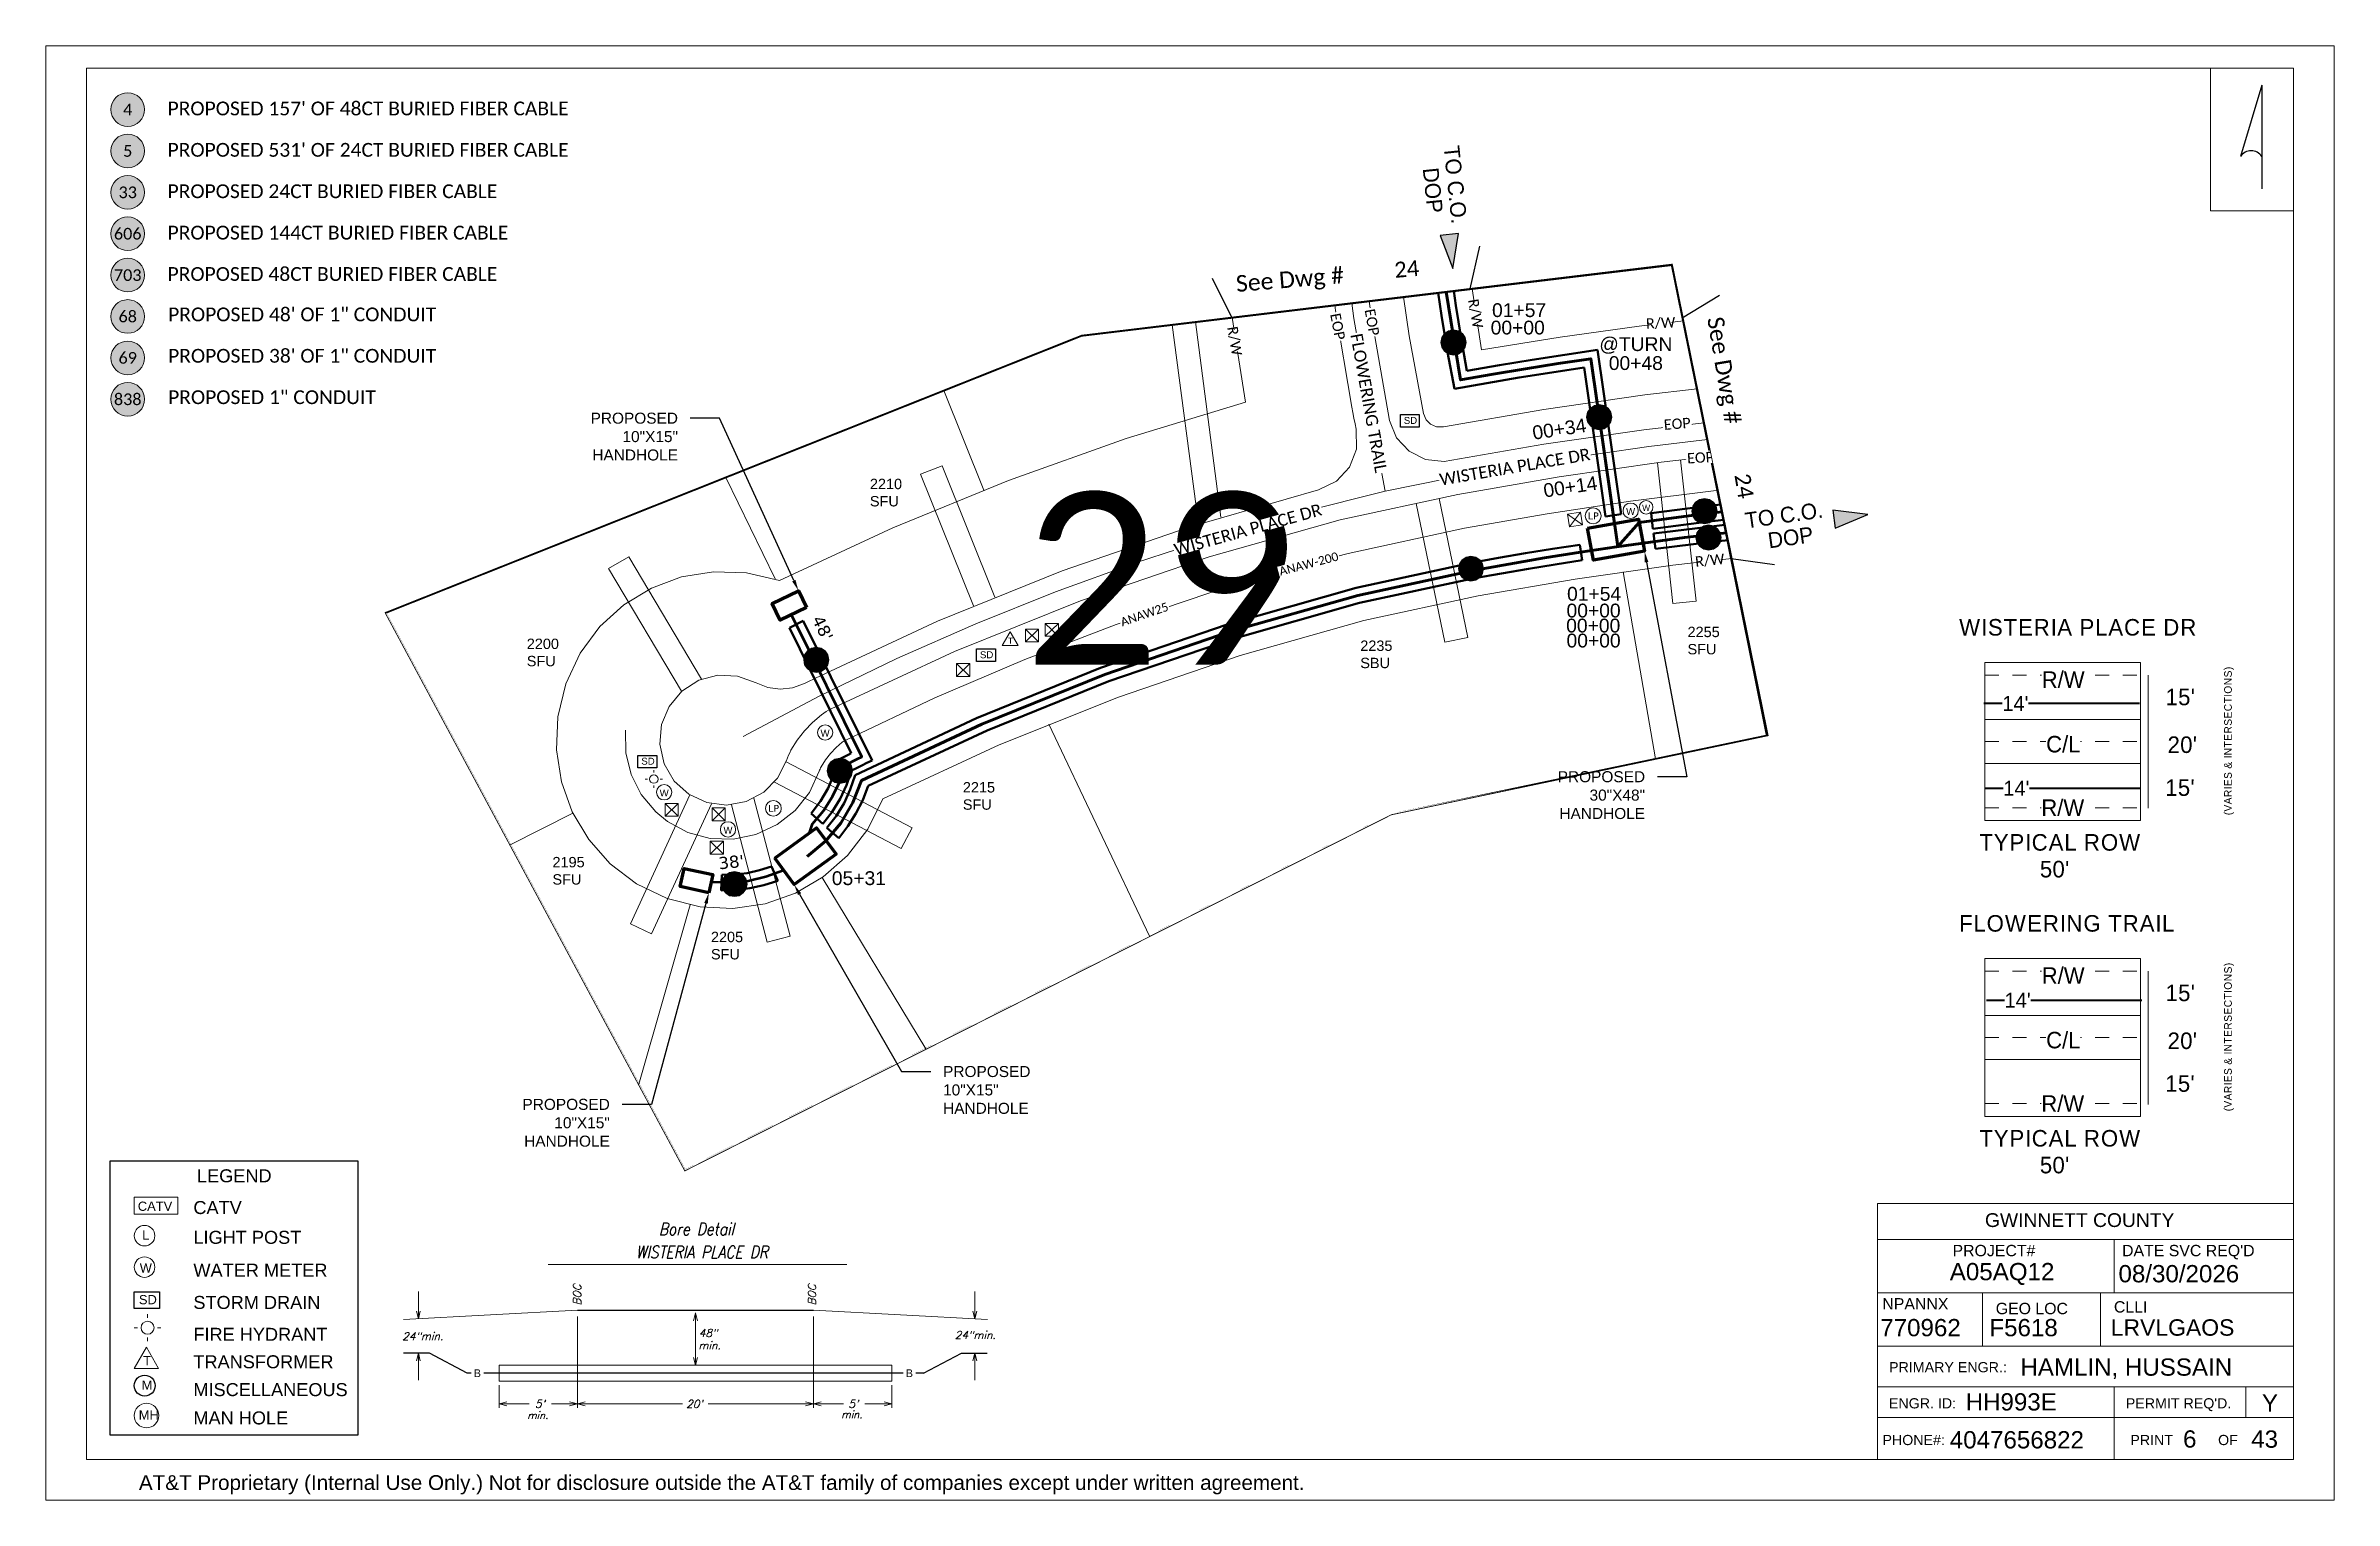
# Paper-space layout '25' of a CAD drawing. Header units: inches. Extents: x 1.3 to 17.9, y 1 to 11.6.
# The model-space entities are those that its viewports show. They can reach past a viewport. Long polylines and large blocks are cut down to what shows.
import ezdxf
from ezdxf import colors
from ezdxf.entities.mleader import LeaderData, LeaderLine
from ezdxf.enums import TextEntityAlignment as Align
from ezdxf.lldxf.tags import DXFTag
from ezdxf.math import Vec2, Vec3

# ---------------------------------------------------------------- set-up
doc = ezdxf.new("R2010")
doc.units = ezdxf.units.IN
doc.header["$MEASUREMENT"] = 0
for name, pattern in [('Buried', [41.5, 10, -0.75, -0.75, 30]), ('DASHED', [0.75, 0.5, -0.25]), ('PHANTOM2', [1.25, 0.625, -0.125, 0.125, -0.125, 0.125, -0.125])]:
    doc.linetypes.add(name, pattern=pattern)
for name, color, linetype in [('845CHH', 7, 'Continuous'), ('8645CHH', 7, 'Continuous'), ('ADDRESS', 6, 'Continuous'), ('EOP', 6, 'Continuous'), ('EX PED', 5, 'Continuous'), ('EXIST MH', 20, 'Continuous'), ('ga_clayton', 7, 'Continuous'), ('Grouping_Boundary', 2, 'Continuous'), ('HYDRANT', 7, 'Continuous'), ('INNER DUCT', 7, 'Continuous'), ('LIGHT_POST', 7, 'Continuous'), ('LINE LABELS', 7, 'Continuous'), ('Miscellaneous', 1, 'Continuous'), ('Parcels', 7, 'Continuous'), ('Pedestal', 7, 'Continuous'), ('PROPOSED_BURIED', 5, 'Continuous'), ('REELS', 250, 'Continuous'), ('REELS BUBBLES', 87, 'Continuous'), ('Right_of_Way', 7, 'Continuous'), ('Storm_Drain_Inlet', 7, 'Continuous'), ('StormDrain', 20, 'Continuous'), ('STREET NAMES', 250, 'Continuous'), ('TO CO', 7, 'Continuous'), ('Viewport', 7, 'Continuous'), ('Water_Meter', 7, 'Continuous')]:
    doc.layers.add(name, color=color, linetype=linetype)
for name, color, linetype, lineweight in [('BURIED CABLE EX', 32, 'BUR', 30), ('CATV', 141, 'Continuous', 0), ('CenterLine', 161, 'Continuous', 0), ('DRIVEWAYS', 250, 'Continuous', 20), ('EXISTING', 4, 'Continuous', 0), ('FireHydrant', 150, 'Continuous', 0), ('INNERDUCT', 4, 'Continuous', 53), ('Level 1', 7, 'Continuous', 0), ('Level 18', 7, 'Continuous', 0), ('Level 19', 7, 'DASHED', 0), ('Level 2', 7, 'Continuous', 0), ('Level 3', 7, 'Continuous', 0), ('Level 63', 7, 'Continuous', 0), ('LightPost', 7, 'Continuous', 0), ('ManHole', 252, 'Continuous', 0), ('MISC', 7, 'Continuous', 0), ('Stationing', 7, 'Continuous', 0), ('Transformer', 92, 'Continuous', 0), ('unk 2 (def)', 7, 'Continuous', 0), ('WaterMeter', 252, 'Continuous', 0), ('z Level 63', 7, 'Continuous', 0)]:
    doc.layers.add(name, color=color, linetype=linetype, lineweight=lineweight)
doc.styles.add('Legend', font='calibri.ttf')
doc.styles.add('MtXpl_Arial_Unicode_', font='ARIALUNI.ttf')
doc.styles.add('PROPOSED', font='calibri.ttf')
doc.styles.get("Standard").update_dxf_attribs({"font": 'arial.ttf'})
doc.styles.add('Style-Arial', font='arial.ttf')
doc.styles.add('Style-ENGINEERING', font='ENGINEERING.shx')
doc.styles.add('Style-font000', font='font000.shx')
doc.styles.add('Style-ITALICS', font='ITALICS.shx')
doc.styles.add('Telco', font='dgn000.shx', dxfattribs={"height": 108})
doc.styles.add('TelcoFixed', font='dgn000.shx', dxfattribs={"height": 108})
tags = doc.linetypes.add('BUR', pattern='A,4.693196,-0.073857,["B",Standard,S=0.5,R=0,X=0,Y=-0.25],-0.553701,4.679246', length=10).pattern_tags.tags
tags[6] = DXFTag(74, 10)

psp = doc.layouts.new('25')

# ---------------------------------------------------------------- texts
psp.add_text('LEGEND', height=0.0942).set_placement((2.401, 3.328))
at = {"layer": 'CATV'}
for height, p in [(0.0671, (1.972, 3.121)), (0.0942, (2.375, 3.098))]:
    psp.add_text('CATV', height=height, dxfattribs=at).set_placement(p)
at = {"layer": 'FireHydrant'}
psp.add_text('FIRE HYDRANT', height=0.09418, dxfattribs=at).set_placement((2.375, 2.179))
at = {"layer": 'Level 18', "color": 7, "linetype": 'Continuous', "lineweight": 0, "style": 'Style-ITALICS', "width": 0.828147}
for s, p in [('Bore Detail', (6.022, 2.989)), ('WISTERIA PLACE DR', (6.062, 2.822))]:
    psp.add_text(s, height=0.08872, dxfattribs=at).set_placement(p, align=Align.MIDDLE_CENTER)
at = {"layer": 'Level 18', "color": 7, "style": 'MtXpl_Arial_Unicode_'}
for s, height, p in [('GWINNETT COUNTY', 0.1, (15.363, 3.004)), ('PROJECT#', 0.0823, (15.128, 2.792)), ("DATE SVC REQ'D", 0.08228, (16.357, 2.792)), ('A05AQ12', 0.1252, (15.108, 2.618)), ('08/30/2026', 0.1252, (16.331, 2.603)), ('770962', 0.1252, (14.604, 2.212)), ('NPANNX', 0.0823, (14.619, 2.406)), ('F5618', 0.1252, (15.395, 2.212)), ('GEO LOC', 0.0823, (15.441, 2.372)), ('LRVLGAOS', 0.119, (16.275, 2.216)), ('CLLI', 0.0823, (16.298, 2.384)), ('PRIMARY ENGR.:', 0.07382, (14.668, 1.951)), ('HAMLIN, HUSSAIN', 0.12517, (15.62, 1.926)), ('ENGR. ID:', 0.0738, (14.667, 1.689)), ('HH993E', 0.1252, (15.223, 1.674)), ("PERMIT REQ'D.", 0.07382, (16.384, 1.689)), ('Y', 0.125, (17.371, 1.666)), ('PHONE#:', 0.0738, (14.62, 1.423)), ('4047656822', 0.1252, (15.108, 1.399)), ('PRINT', 0.0738, (16.417, 1.423)), ('OF', 0.0738, (17.053, 1.423)), ('43', 0.1252, (17.293, 1.404))]:
    psp.add_text(s, height=height, dxfattribs=at).set_placement(p)
at = {"layer": 'Level 18', "color": 7, "linetype": 'Continuous', "lineweight": 0, "style": 'Style-ITALICS'}
for p in [(5.157, 2.512), (6.859, 2.512)]:
    psp.add_text('BOC', height=0.0564, rotation=90, dxfattribs=at).set_placement(p, align=Align.MIDDLE_CENTER)
for s, p in [('24"min.', (4.038, 2.212)), ('min.', (6.118, 2.146)), ('24"min.', (8.043, 2.221)), ("5'", (4.888, 1.722)), ("20'", (6.008, 1.722)), ("5'", (7.16, 1.722))]:
    psp.add_text(s, height=0.0564, dxfattribs=at).set_placement(p, align=Align.MIDDLE_CENTER)
at = {"layer": 'Level 18', "color": 20, "linetype": 'Continuous', "lineweight": 0, "style": 'Style-ENGINEERING'}
for p in [(4.434, 1.944), (7.566, 1.944)]:
    psp.add_text('B', height=0.0564, dxfattribs=at).set_placement(p, align=Align.MIDDLE_CENTER)
at = {"layer": 'Level 18', "color": 18, "linetype": 'Continuous', "lineweight": 0, "true_color": 0x000000, "style": 'Style-ITALICS'}
for p in [(4.872, 1.639), (7.149, 1.645)]:
    psp.add_text('min.', height=0.0532, dxfattribs=at).set_placement(p, align=Align.MIDDLE_CENTER)
at = {"layer": 'Level 18', "color": 7, "linetype": 'Continuous', "lineweight": 0, "insert": (6.106, 2.236), "char_height": 0.0564, "attachment_point": 5, "line_spacing_factor": 0.6, "style": 'Style-ITALICS'}
psp.add_mtext('48"', dxfattribs=at)
at = {"layer": 'Level 18', "color": 7, "lineweight": 0, "insert": (16.799, 1.53), "char_height": 0.1252, "attachment_point": 1, "style": 'MtXpl_Arial_Unicode_'}
psp.add_mtext('{\\C256;6 }', dxfattribs=at)
at = {"layer": 'LightPost'}
for s, height, p in [('L', 0.0671, (2.004, 2.912)), ('LIGHT POST', 0.0942, (2.375, 2.882))]:
    psp.add_text(s, height=height, dxfattribs=at).set_placement(p)
at = {"layer": 'ManHole'}
for s, height, p in [('MH', 0.0671, (1.979, 1.608)), ('MAN HOLE', 0.0942, (2.375, 1.573))]:
    psp.add_text(s, height=height, dxfattribs=at).set_placement(p)
at = {"layer": 'Miscellaneous'}
for s, height, p in [('M', 0.0671, (2, 1.824)), ('MISCELLANEOUS', 0.09418, (2.375, 1.778))]:
    psp.add_text(s, height=height, dxfattribs=at).set_placement(p)
at = {"layer": 'REELS', "linetype": 'BUR', "lineweight": 30, "ltscale": 4, "char_height": 0.1, "attachment_point": 1, "style": 'Legend'}
for s, width, insert in [("PROPOSED 157' OF 48CT BURIED FIBER CABLE", 2.93108, (2.188, 11.162)), ("PROPOSED 531' OF 24CT BURIED FIBER CABLE", 2.93108, (2.188, 10.862)), ('PROPOSED 24CT BURIED FIBER CABLE', 2.40885, (2.188, 10.562)), ('PROPOSED 144CT BURIED FIBER CABLE', 2.48869, (2.188, 10.262)), ('PROPOSED 48CT BURIED FIBER CABLE', 2.40885, (2.188, 9.962)), ('PROPOSED 48\' OF 1" CONDUIT', 1.96408, (2.192, 9.669)), ('PROPOSED 38\' OF 1" CONDUIT', 2.04392, (2.192, 9.369)), ('PROPOSED 1" CONDUIT', 1.52169, (2.192, 9.069))]:
    psp.add_mtext_dynamic_manual_height_columns(s, width=width, gutter_width=340.277, heights=[0], dxfattribs=dict(at, insert=insert))
at = {"layer": 'StormDrain'}
for s, height, p in [('SD', 0.0671, (1.98, 2.444)), ('STORM DRAIN', 0.09418, (2.375, 2.41))]:
    psp.add_text(s, height=height, dxfattribs=at).set_placement(p)
at = {"layer": 'Transformer'}
for s, height, p in [('T', 0.0671, (2.011, 2.001)), ('TRANSFORMER', 0.09418, (2.375, 1.98))]:
    psp.add_text(s, height=height, dxfattribs=at).set_placement(p)
at = {"layer": 'WaterMeter'}
for s, height, p in [('W', 0.0671, (1.986, 2.674)), ('WATER METER', 0.09418, (2.375, 2.644))]:
    psp.add_text(s, height=height, dxfattribs=at).set_placement(p)

msp = doc.modelspace()

# ---------------------------------------------------------------- texts
at = {"layer": 'ADDRESS', "color": 1, "lineweight": 35, "char_height": 6, "attachment_point": 1}
for s, insert in [('2230\\PSFU', (2369402.5, 1419320.6)), ('2210\\PSFU', (2369242, 1419178.4)), ('2255\\PSFU', (2369716.2, 1419092.6)), ('2200\\PSFU', (2369043, 1419085.7)), ('2235\\PSBU', (2369526.4, 1419084.6)), ('2215\\PSFU', (2369295.9, 1419002.5)), ('2195\\PSFU', (2369057.9, 1418959.1)), ('2205\\PSFU', (2369149.8, 1418915.7))]:
    msp.add_mtext(s, dxfattribs=dict(at, insert=insert))
at = {"layer": 'Grouping_Boundary', "style": 'PROPOSED'}
msp.add_text('29', height=100, dxfattribs=at).set_placement((2369331.2, 1419070.6))
at = {"layer": 'INNER DUCT', "char_height": 7, "width": 12.108, "attachment_point": 5, "style": 'Legend'}
for s, insert, rotation in [("\\pxqc;{\\fVerdana|b0|i0|c0|p34;48'}", (2369214.6, 1419091.8), 295.8565), ("\\pxqc;{\\fVerdana|b0|i0|c0|p34;38'}", (2369161.6, 1418956.1), 6.1581)]:
    msp.add_mtext(s, dxfattribs=dict(at, insert=insert, rotation=rotation))
at = {"layer": 'Stationing', "color": 7, "lineweight": 35, "style": 'Style-Arial'}
for s, rotation, p in [('01+57', 0, (2369618.5, 1419276.2)), ('00+00', 0, (2369617.7, 1419266.1)), ('@TURN', 0, (2369686.2, 1419256.5)), ('00+48', 0, (2369686.2, 1419245.5)), ('00+34', 8.5269, (2369641.8, 1419207.3)), ('00+14', 8.5269, (2369648.2, 1419173.8)), ('01+54', 0, (2369662, 1419111.7)), ('00+00', 0, (2369661.7, 1419102)), ('00+00', 0, (2369661.5, 1419093.3)), ('00+00', 0, (2369661.7, 1419084.6)), ('05+31', 0, (2369235.6, 1418946.8))]:
    e = msp.add_text(s, height=8, rotation=rotation, dxfattribs=at)
    e.set_placement(p, align=Align.MIDDLE_CENTER)
    e.dxf.unprotected_set("ltscale", 0)

# ---------------------------------------------------------------- blocks, each defined once
blk = doc.blocks.new('*U192')
at = {"color": 92, "lineweight": 30}
blk.add_lwpolyline([(15.95, 7.04), (12.21, 7.34), (3.66, -11.88), (6.38, -14.46)], dxfattribs=at)
at = {"color": 92, "lineweight": 30, "style": 'Legend'}
blk.add_text('See Dwg #', height=1.415, rotation=243.9346, dxfattribs=at).set_placement((13.95, 6.07))
at = {"lineweight": 0, "style": 'Legend'}
blk.add_attdef('DWG', (8.04, -6.21), '', height=1.35, rotation=243.9346, dxfattribs=at)
blk = doc.blocks.new('*U166')
h = blk.add_hatch(color=92)
h.dxf.hatch_style = 1
h.paths.add_polyline_path([(150, 0), (-56, 55), (-56, -55)])
at = {"color": 92, "lineweight": 30}
blk.add_lwpolyline([(-580, 0, 0, 0, 0), (-56, 0, 30, 0, 0), (0, 0, 0, 0, 0)], format="xyseb", dxfattribs=at)
at = {"color": 92}
blk.add_lwpolyline([(150, 0), (-56, 55), (-56, -55), (150, 0)], close=True, dxfattribs=at)
at = {"color": 92, "lineweight": 30, "char_height": 95, "attachment_point": 1, "style": 'TelcoFixed'}
for s, insert in [('TO C.O.', (-588, 115)), ('\\pxql;DOP', (-469, -24))]:
    blk.add_mtext_dynamic_manual_height_columns(s, width=678.47, gutter_width=1, heights=[0], dxfattribs=dict(at, insert=insert))
blk = doc.blocks.new('*U327')
at = {"color": 92, "lineweight": 30}
blk.add_lwpolyline([(16.05, 7.27), (12.32, 7.57), (3.93, -11.28), (6.65, -13.86)], dxfattribs=at)
at = {"color": 92, "lineweight": 30, "style": 'Legend'}
blk.add_text('See Dwg #', height=1.415, rotation=243.9346, dxfattribs=at).set_placement((13.95, 6.07))
at = {"lineweight": 0, "style": 'Legend'}
blk.add_attdef('DWG', (8.04, -6.21), '', height=1.35, rotation=243.9346, dxfattribs=at)
blk = doc.blocks.new('ATTSW_NORTH1')
at = {"layer": 'z Level 63', "color": 0, "linetype": 'Continuous', "lineweight": -2, "ltscale": 800.0016}
for q in [(-1458, -1329), (0, -3559)]:
    blk.add_line((0, 3559), q, dxfattribs=at)
blk.add_arc((-729, -1826), 882, 34.29789, 145.70211, dxfattribs=at)
blk = doc.blocks.new('*U310')
at = {"linetype": 'Continuous', "lineweight": 0, "true_color": 0xffffff}
h = blk.add_hatch(color=7, dxfattribs=at)
h.dxf.hatch_style = 1
h.paths.add_polyline_path([(-0.122, 0, 1), (0.122, 0, 1)])
at = {"color": 0, "linetype": 'ByBlock', "lineweight": -2}
blk.add_circle((0, 0), 0.122, dxfattribs=at)
at = {"color": 0, "linetype": 'ByBlock', "lineweight": -2, "style": 'PROPOSED'}
blk.add_attdef('CCFN', text='', height=0.0844, dxfattribs=at).set_placement((0, 0), align=Align.MIDDLE_CENTER)
at = {"color": 0, "linetype": 'ByBlock', "lineweight": -2, "flags": 104}
blk.add_attdef('CCFA', text='', height=0.0844, dxfattribs=at).set_placement((0.206, 0.09), align=Align.TOP_LEFT)
blk = doc.blocks.new('_Open90')
at = {"color": 0, "linetype": 'ByBlock', "lineweight": -2}
for p, q in [((0, 0), (-1, 0)), ((-0.5, 0.5), (0, 0)), ((0, 0), (-0.5, -0.5))]:
    blk.add_line(p, q, dxfattribs=at)
blk = doc.blocks.new('845CHH')
at = {"layer": '845CHH', "color": 1, "lineweight": 90}
blk.add_lwpolyline([(15.8, -10.3), (-14.2, -10.2), (-14.3, 8.8), (15.7, 8.7)], close=True, dxfattribs=at)
blk = doc.blocks.new('8645CHH')
at = {"layer": '8645CHH', "color": 1, "lineweight": 70}
blk.add_lwpolyline([(9.1, -5.9), (-7.9, -5.8), (-7.9, 4.9), (9.1, 4.9)], close=True, dxfattribs=at)
blk = doc.blocks.new('FireHydrant')
at = {"layer": 'FireHydrant'}
for points in [[(0, 1.07), (0, 1.44)], [(-1.07, 0), (-1.44, 0)], [(0, -1.07), (0, -1.44)], [(1.07, 0), (1.44, 0)]]:
    blk.add_lwpolyline(points, dxfattribs=at)
blk.add_circle((0, 0), 0.701, dxfattribs=at)
blk = doc.blocks.new('LP')
at = {"layer": 'EXIST MH', "color": 250, "lineweight": 0}
blk.add_circle((0, 0), 4.61, dxfattribs=at)
at = {"layer": 'EXIST MH', "color": 250, "insert": (0.1, 0), "char_height": 4, "width": 6.256, "attachment_point": 5, "style": 'Legend'}
blk.add_mtext('{\\fVerdana|b0|i0|c0|p34;LP}', dxfattribs=at)
blk = doc.blocks.new('EX PED')
at = {"layer": 'EX PED', "color": 5, "lineweight": 0}
blk.add_lwpolyline([(-3.8, 3.7), (3.8, 3.7), (3.8, -3.7), (-3.8, -3.7)], close=True, dxfattribs=at)
for points in [[(-3.8, 3.7), (3.8, -3.7)], [(3.8, 3.7), (-3.8, -3.7)]]:
    blk.add_lwpolyline(points, dxfattribs=at)
blk = doc.blocks.new('StormDrainSymbol')
at = {"layer": 'StormDrain'}
blk.add_lwpolyline([(-1.36, 0.9), (1.36, 0.9), (1.36, -0.9), (-1.36, -0.9)], close=True, dxfattribs=at)
blk.add_text('SD', height=0.998, dxfattribs=at).set_placement((-0.87, -0.44))
blk = doc.blocks.new('Transformer')
at = {"layer": 'Transformer'}
blk.add_lwpolyline([(0, 1.52), (-1.31, -0.76), (1.31, -0.76)], close=True, dxfattribs=at)
blk.add_text('T', height=0.998, dxfattribs=at).set_placement((-0.35, -0.44))
blk = doc.blocks.new('WaterMeter')
at = {"layer": 'WaterMeter'}
blk.add_circle((0, 0), 1.11, dxfattribs=at)
blk.add_text('W', height=0.998, dxfattribs=at).set_placement((-0.66, -0.6))

# ---------------------------------------------------------------- linework, layer by layer
at = {"layer": 'BURIED CABLE EX', "lineweight": 0}
for points in [[(2369819.6, 1419244.4, -0.205641), (2369809.1, 1419238.9, 0.028978), (2369574.6, 1419208.5, -0.410287), (2369563, 1419216.3, -0.037758), (2369540.2, 1419397.9), (2369540.2, 1419397.9, -0.000086), (2369540.1, 1419398.3, -0.000086)], [(2369438.6, 1419112.1, -0.014421), (2369519.3, 1419135.1), (2369586.9, 1419149.7, -0.024589), (2369779.8, 1419176.4), (2369789, 1419177.2, -0.005395), (2369831.6, 1419180.3), (2369819.6, 1419244.4)], [(2369100.3, 1419032.7, 0.22993), (2369117.8, 1418985.3), (2369124.6, 1418979.7, 0.502528), (2369212.6, 1419008.8, -0.045861), (2369213.7, 1419011.3, -0.10455), (2369226, 1419025.6, -0.047087), (2369228.4, 1419027.1, -0.039008), (2369438.6, 1419112.1)]]:
    msp.add_lwpolyline(points, format="xyb", dxfattribs=at).dxf.unprotected_set("ltscale", 0)
at = {"layer": 'CenterLine', "color": 7, "linetype": 'PHANTOM2', "lineweight": 0, "ltscale": 20}
for points in [[(2369699.5, 1420120.7), (2369677.2, 1420082.9, 0.182803), (2369532.5, 1419215.5), (2369540.8, 1419171.2)], [(2369859.8, 1419211.9), (2369811.2, 1419209, 0.029163), (2369577.1, 1419178.5), (2369540.8, 1419171.2)], [(2369540.8, 1419171.2, 0.068968), (2369168.4, 1419029)]]:
    msp.add_lwpolyline(points, format="xyb", dxfattribs=at)
at = {"layer": 'DRIVEWAYS', "color": 1, "lineweight": 0}
for points in [[(2369527.1, 1419314.3), (2369605.2, 1419324.4), (2369606.8, 1419310.9), (2369528.7, 1419300.8)], [(2369432.5, 1419152.1), (2369414.5, 1419289.8), (2369428, 1419291.5), (2369445.6, 1419156.2)], [(2369302, 1419104.7), (2369271.3, 1419181), (2369283.9, 1419186), (2369314.5, 1419109.8)], [(2369712.1, 1419189.4), (2369721.1, 1419107.5), (2369707.6, 1419106), (2369698.7, 1419187.7)], [(2369572.1, 1419167), (2369588.8, 1419086.4), (2369575.5, 1419083.7), (2369558.9, 1419164.1)], [(2369132.7, 1419055.3), (2369090.4, 1419126.4), (2369102.1, 1419133.2), (2369144.3, 1419062.3)], [(2369193.4, 1419014.3), (2369266.5, 1418976), (2369260.1, 1418964), (2369186.6, 1419002.5)], [(2369150.2, 1418990), (2369115.4, 1418914.6), (2369103.1, 1418920.3), (2369137.6, 1418995.1)], [(2369174.7, 1418993.2), (2369195.7, 1418913.1), (2369182.5, 1418909.7), (2369161.7, 1418989.4)]]:
    msp.add_lwpolyline(points, dxfattribs=at)
at = {"layer": 'EOP', "color": 6, "lineweight": 0}
for points in [[(2369197.7, 1421411.9, 0.106087), (2369327.3, 1421504.4, -0.431641), (2369378, 1421509.1, 0.013583), (2369692.8, 1421247.3), (2369971.4, 1421032.4), (2370443.5, 1420658.1), (2370454.4, 1420650.1, -0.425499), (2370461.2, 1420600.1), (2370087.3, 1420127.1, 0.204089), (2369842.7, 1419258.4, -0.431011), (2369810.5, 1419219, 0.000392), (2369807.4, 1419218.7, 0.028207), (2369575, 1419188.4, -0.377817), (2369543.4, 1419212.3, -0.200738), (2369728.3, 1420145.6, -0.032616), (2370062.1, 1420547.6, -0.000416), (2370066.7, 1420552.5, -0.217628), (2370093.7, 1420563.3, 2.925511), (2370057.7, 1420594, -0.246241), (2370048.8, 1420562.7, 0.032448), (2369714.8, 1420161, -0.388396), (2369668.5, 1420151.6, 0.186255), (2369451.8, 1420189.1)], [(2369455.7, 1420169.5, -0.183953), (2369656, 1420135.7, -0.412955), (2369668.5, 1420087.9, 0.181391), (2369521.5, 1419220, 0.002626), (2369524, 1419207.1, -0.398943), (2369502.2, 1419172, 0.052226), (2369210.4, 1419062.8, 0.0012), (2369204, 1419059.6, -0.247017), (2369176.1, 1419060, 2.770582), (2369193.7, 1419015.1, -0.045861), (2369196.2, 1419021, -0.10455), (2369213.9, 1419041.5, -0.047087), (2369219.5, 1419045, -0.053521), (2369514.7, 1419154.6), (2369582.9, 1419169.3, -0.029857), (2369819.8, 1419199.6, -0.384897), (2369856.7, 1419170.5, 0.005976), (2369928.9, 1418774.3), (2370013.5, 1418271.1)]]:
    msp.add_lwpolyline(points, format="xyb", dxfattribs=at)
at = {"layer": 'Grouping_Boundary', "const_width": 1}
msp.add_lwpolyline([(2369747.1, 1418973.7), (2370023.2, 1419018.4), (2370151.4, 1418292.2), (2369851.3, 1418242.9)], close=True, dxfattribs=at)
at = {"layer": 'INNERDUCT'}
for points in [[(2369206.9, 1418973), (2369208.7, 1418978.3, 0.12839), (2369227.5, 1419012.3, -0.001902), (2369237.3, 1419017.2), (2369196.5, 1419099.6)], [(2369149.9, 1418944.6, 0.130496), (2369191.8, 1418951.5, 0.130496)]]:
    msp.add_lwpolyline(points, format="xyb", dxfattribs=at)
at = {"layer": 'Level 19', "color": 2, "lineweight": 50, "ltscale": 15}
msp.add_lwpolyline([(2369793.7, 1419471.2), (2369793.5, 1419466.9), (2369804.2, 1419463.4), (2369793, 1419455.4), (2369792.6, 1419442.5, 0.060701), (2369820.8, 1419162.4, 0.018293), (2369696.1, 1419149.4), (2369695, 1419158.4, -0.017261), (2369809.8, 1419170.6, -0.058479), (2369783.6, 1419442.8), (2369784.1, 1419457.9), (2369772.3, 1419460.5), (2369784.6, 1419469.2), (2369784.7, 1419471.6)], format="xyb", dxfattribs=at)
for points in [[(2369677.6, 1419157.8), (2369663.9, 1419253.1, 0.009257), (2369588.2, 1419241, -0.016245), (2369576.6, 1419317), (2369567.6, 1419315.9, 0.018123), (2369581, 1419230.5, -0.009248), (2369656.3, 1419242.9), (2369668.7, 1419156.6)], [(2369696.4, 1419146.7, -0.01725), (2369837.7, 1419160.1, 0.001172), (2369851.1, 1419082.2), (2369842.3, 1419080.6, -0.001052), (2369830.1, 1419150.6, 0.015828), (2369697.6, 1419137.8)], [(2369655.1, 1419131.2, 0.006721), (2369592.7, 1419120.8), (2369526, 1419106.4, 0.053498), (2369240.9, 1419000.3, -0.100707), (2369223.9, 1418970), (2369217.1, 1418975.9, 0.112655), (2369233.4, 1419006.6, -0.054212), (2369524, 1419115.2), (2369590.9, 1419129.6, -0.012298), (2369653.7, 1419140.1)], [(2369203.3, 1419096), (2369243.3, 1419015.1, 0.002336), (2369231.3, 1419009.2, -0.110606), (2369214.6, 1418978.3), (2369208, 1418984.4, 0.12362), (2369223.6, 1419015.4, -0.001485), (2369231.2, 1419019.2), (2369195.3, 1419092)], [(2369156.1, 1418948.7, 0.094742), (2369185, 1418953.6), (2369188.5, 1418945.3, -0.095694), (2369155.8, 1418939.7)]]:
    msp.add_lwpolyline(points, format="xyb", close=True, dxfattribs=at)
at = {"layer": 'Parcels', "color": 255, "linetype": 'DASHED', "lineweight": 0, "ltscale": 15}
for points in [[(2369308.1, 1419171.9), (2369265.1, 1419279), (2369249.5, 1419310), (2369248.8, 1419311.4), (2369248.4, 1419312.2), (2369247.4, 1419315.5), (2369237.9, 1419346.5), (2369442.4, 1419359.4)], [(2369187, 1419120.3), (2369125.8, 1419246.3), (2369172.6, 1419270.4), (2369249.5, 1419310), (2369265.1, 1419279), (2369308.1, 1419171.9)], [(2369069.8, 1418984.5), (2368926.6, 1418912.2), (2368924.2, 1418914.7), (2368921.5, 1418917.1), (2368926.4, 1418941.2), (2368903.2, 1418951.2), (2368887, 1418964.3), (2368869.3, 1418966.5), (2368866.6, 1418975.9), (2368866.5, 1418976.2), (2368875.1, 1418980.4), (2368883.3, 1418984.5), (2368897.4, 1419018.2), (2368886, 1419034.1), (2368871.8, 1419034.1), (2368859.2, 1419042.8), (2368848, 1419049.2), (2368845.1, 1419063.1), (2368826, 1419061.1), (2368816.8, 1419068.3), (2368810.8, 1419084), (2368882.3, 1419120.8), (2369125.8, 1419246.3), (2369187, 1419120.3)], [(2369678.8, 1419124.4), (2369703.1, 1418984), (2369703.1, 1418984), (2369484.4, 1418865.8), (2369437.2, 1418843.8), (2369434.7, 1418849), (2369345.8, 1419036.2)], [(2369836, 1419055.6), (2369703.1, 1418984), (2369703.1, 1418984), (2369678.8, 1419124.4)], [(2369871.2, 1418862.9), (2369532.5, 1418664.1), (2369484.4, 1418865.8), (2369836, 1419055.6)], [(2369137.8, 1418931.3), (2369062.9, 1418670.4), (2369062.6, 1418669.3), (2369030, 1418654.1), (2369020.4, 1418649.6), (2369020, 1418649.8), (2369005.3, 1418656.4), (2368999.6, 1418658.9), (2369001.4, 1418676.8), (2368993.5, 1418704), (2368993.7, 1418727.8), (2368984.8, 1418754.8), (2368967.9, 1418759.7), (2368964.6, 1418806.4), (2368979.2, 1418840), (2368962.5, 1418847.4), (2368943.8, 1418861.4), (2368932.1, 1418864.4), (2368929.8, 1418887.2), (2368934.7, 1418904), (2368926.6, 1418912.2), (2369069.8, 1418984.5)], [(2369214.3, 1418947.2), (2369312.1, 1418785.5)], [(2369880.7, 1418813), (2369801.6, 1418771.8), (2369663.3, 1418694), (2369640.8, 1418681.4), (2369678, 1418535.4), (2369678, 1418535.4), (2369083.8, 1418215.5), (2368876.2, 1418581), (2368875.5, 1418582.1), (2368950.9, 1418617.2), (2368986.4, 1418633.8), (2369020.4, 1418649.6), (2369030, 1418654.1), (2369062.6, 1418669.3), (2369076.5, 1418675.8), (2369326.8, 1418792.4), (2369437.2, 1418843.8), (2369484.4, 1418865.8), (2369494.6, 1418828.6), (2369532.5, 1418664.1), (2369871.2, 1418862.9)]]:
    msp.add_lwpolyline(points, dxfattribs=at)
at = {"layer": 'PROPOSED_BURIED', "color": 10, "lineweight": 60, "ltscale": 6}
for points in [[(2370159.5, 1420655.8, -0.63405), (2370096.3, 1420518.3, 0.032845), (2369763.9, 1420118, 0.19676), (2369584.6, 1419235.7, -0.009253), (2369660.1, 1419248), (2369675.8, 1419139.2)], [(2369675.8, 1419139.2), (2369688.1, 1419153, -0.018268), (2369815.3, 1419166.5, -0.059584), (2369788.1, 1419442.7), (2369788.6, 1419458.4), (2369797.9, 1419462.3), (2369780.5, 1419462.5), (2369789, 1419466.2), (2369789.3, 1419473.1)], [(2369674.9, 1419139, -0.020433), (2369833.9, 1419155.4, 0.005806), (2369904.3, 1418769.9), (2369969.9, 1418379.4)], [(2369205.6, 1418959.4, 0.168427), (2369237.2, 1419003.5, -0.05385), (2369525, 1419110.8), (2369591.8, 1419125.2, -0.010759), (2369674.9, 1419139)]]:
    msp.add_lwpolyline(points, format="xyb", dxfattribs=at)
at = {"layer": 'Right_of_Way', "color": 3, "linetype": 'DASHED', "lineweight": 0, "ltscale": 15}
for points in [[(2369245.9, 1421376.8, 0.061211), (2369331.8, 1421429.9, 0.013021), (2369637.5, 1421176.3), (2369916, 1420961.5), (2370379.7, 1420593.8), (2370040.4, 1420164.5, 0.198391), (2369780.2, 1419276.8, 0.022231), (2369596.7, 1419253.1, -0.193417), (2369776.2, 1420109.5, -0.032443), (2370103, 1420503.6, 2.398238), (2369997.1, 1420595.3, 0.030361), (2369679.3, 1420214.2, 0.1701), (2369440, 1420248, 0.1701)], [(2369467.4, 1420110.7, -0.155802), (2369603.7, 1420095.3, 0.173403), (2369459.9, 1419222.8, 0.046612), (2369189.6, 1419119.4, 2.371406), (2369249.4, 1418992.8, -0.052708), (2369528.4, 1419096.2), (2369594.8, 1419110.5, -0.029439), (2369821.4, 1419139.5, 0.005603), (2369889.5, 1418767.2), (2369982.2, 1418216.2)]]:
    msp.add_lwpolyline(points, format="xyb", dxfattribs=at)

# ---------------------------------------------------------------- block references
at = {"layer": '845CHH', "color": 1, "lineweight": 50}
for p, rotation in [((2369675.6, 1419142.5), 190.1674094527316), ((2369205.6, 1418959.4), 216.0583109344581)]:
    msp.add_blockref('845CHH', p, dxfattribs=dict(at, rotation=rotation))
at = {"layer": '8645CHH', "color": 1, "lineweight": 50}
for p, rotation in [((2369194.5, 1419105.1), 26.21857345449555), ((2369140.9, 1418946), 347.9503997015045)]:
    msp.add_blockref('8645CHH', p, dxfattribs=dict(at, rotation=rotation))
at = {"layer": 'HYDRANT', "lineweight": 35, "xscale": 3.5, "yscale": 3.5, "zscale": 3.5}
msp.add_blockref('FireHydrant', (2369116.7, 1419004.3), dxfattribs=at)
at = {"layer": 'LIGHT_POST', "lineweight": 35}
for p in [(2369661.4, 1419156.9), (2369186, 1418987.3)]:
    msp.add_blockref('LP', p, dxfattribs=at)
at = {"layer": 'Pedestal', "lineweight": 35}
for p, rotation in [((2369540.6, 1419297.1), 7.986444938388848), ((2369650.9, 1419154.8), 9.011382721061445), ((2369650.9, 1419154.8), 9.011382721061445)]:
    msp.add_blockref('EX PED', p, dxfattribs=dict(at, rotation=rotation))
for p in [(2369336, 1419087.5), (2369347.5, 1419090.8), (2369296.1, 1419067.5), (2369127, 1418986.4), (2369154.3, 1418983.8), (2369153.2, 1418964.5)]:
    msp.add_blockref('EX PED', p, dxfattribs=at)
at = {"layer": 'REELS BUBBLES', "color": 250, "lineweight": 0, "xscale": 60, "yscale": 60, "zscale": 60}
for p, values in [((2369665, 1419214.2), {'CCFN': '4'}), ((2369590.6, 1419126.3), {'CCFN': '5'}), ((2369210.9, 1419073.4), {'CCFN': '68'}), ((2369224.6, 1419009.1), {'CCFN': '838'}), ((2369163.4, 1418943.4), {'CCFN': '69'})]:
    msp.add_blockref('*U310', p, dxfattribs=at).add_auto_attribs(values)
at = {"layer": 'Storm_Drain_Inlet', "lineweight": 35, "xscale": 4, "yscale": 4, "zscale": 4}
for p in [(2369555.1, 1419212), (2369309.3, 1419076.1), (2369112.9, 1419014.4)]:
    msp.add_blockref('StormDrainSymbol', p, dxfattribs=at)
at = {"layer": 'Transformer', "lineweight": 35, "xscale": 3.5, "yscale": 3.5, "zscale": 3.5}
msp.add_blockref('Transformer', (2369323.3, 1419084.4), dxfattribs=at)
at = {"layer": 'Water_Meter', "color": 5, "lineweight": 35, "xscale": 4, "yscale": 4}
for p in [(2369683.2, 1419159.9, 5), (2369216, 1419031.3, 5), (2369122.7, 1418996.6, 5), (2369159.7, 1418975.1, 5)]:
    msp.add_blockref('WaterMeter', p, dxfattribs=at)
at = {"layer": 'Water_Meter', "color": 5, "lineweight": 35, "xscale": 3.544027402158711, "yscale": 3.544027402158711, "zscale": 0.8860068505396778}
msp.add_blockref('WaterMeter', (2369692.2, 1419161.9, 4.4), dxfattribs=at)

msp.set_redraw_order([(e.dxf.handle, doc.entitydb.next_handle()) for e in msp.query("TEXT MTEXT ATTDEF DIMENSION ARC_DIMENSION")])  # texts and dimensions are drawn at this point

# ---------------------------------------------------------------- leaders
at = {"layer": 'ga_clayton'}
ml = msp.add_multileader_mtext('Standard', dxfattribs=at)
ml.set_content('\\pxt10;NOTE: 749-772 UNITS COUNTS FOR\\P\\ptz;ENERGIZED EXISTING FBT FOR \\PADDRESS 748 (51995432)', color=256)
ml.set_leader_properties(color=256, linetype='ByLayer', lineweight=30)
ml.set_arrow_properties(name='OPEN90')
ml.build(insert=Vec2(0, 0))
ml.multileader.update_dxf_attribs({"leader_type": 2, "dogleg_length": 0.36, "arrow_head_size": 22.6, "scale": 5})
ctx = ml.context
ctx.base_point, ctx.scale, ctx.char_height, ctx.arrow_head_size, ctx.landing_gap_size, ctx.plane_origin = Vec3(2370638.2, 1425758.3), 5, 5.278, 22.6, 0.203, Vec3(2370622, 1425682.5)
notes = []
notes.append((ctx, [(0, (0, 0, 0), (0, 0), (1, 0), 1, [])]))
ctx.mtext.insert, ctx.mtext.width, ctx.mtext.defined_height, ctx.mtext.flow_direction = Vec3(2370638.4, 1425760.9), 154.065, 53.2, 5
ml = msp.add_multileader_mtext('Standard', dxfattribs=at)
ml.set_content('\\pxt10;NOTE: 773-778 UNITS COUNTS FOR\\P\\ptz;ENERGIZED EXISTING FBT FOR \\PADDRESS 788 (51991809)', color=256)
ml.set_leader_properties(color=256, linetype='ByLayer', lineweight=30)
ml.set_arrow_properties(name='OPEN90')
ml.build(insert=Vec2(0, 0))
ml.multileader.update_dxf_attribs({"leader_type": 2, "dogleg_length": 0.36, "arrow_head_size": 22.6, "scale": 5})
ctx = ml.context
ctx.base_point, ctx.scale, ctx.char_height, ctx.arrow_head_size, ctx.landing_gap_size, ctx.plane_origin = Vec3(2370772.5, 1425436.3), 5, 5.278, 22.6, 0.203, Vec3(2370756.3, 1425360.5)
notes.append((ctx, [(0, (0, 0, 0), (0, 0), (1, 0), 1, [])]))
ctx.mtext.insert, ctx.mtext.width, ctx.mtext.defined_height, ctx.mtext.flow_direction = Vec3(2370772.7, 1425438.9), 154.065, 53.2, 5
for ctx, leaders in notes:
    for number, flags, end, landing, length, lines in leaders:
        leader = LeaderData()
        leader.index, (leader.has_last_leader_line, leader.has_dogleg_vector, leader.attachment_direction) = number, flags
        leader.last_leader_point, leader.dogleg_vector, leader.dogleg_length = Vec3(end), Vec3(landing), length
        for number, points, colour, breaks in lines:
            line = LeaderLine()
            line.index, line.vertices, line.color, line.breaks = number, Vec3.list(points), colors.encode_raw_color(colour), breaks
            leader.lines.append(line)
        ctx.leaders.append(leader)

# ---------------------------------------------------------------- next in the draw order: texts
at = {"layer": 'BURIED CABLE EX', "char_height": 5, "attachment_point": 5, "style": 'Legend', "bg_fill": 3, "box_fill_scale": 1.1, "bg_fill_color": 256, "bg_fill_transparency": 0}
for s, insert, width, rotation in [('ANAW-200', (2369755.3, 1419234.9), 35.373, 6.9434), ('ANAW-200', (2369756.8, 1419174.1), 35.373, 6.9434), ('ANAW-200', (2369496.5, 1419129.1), 35.373, 14.8994), ('ANAW25', (2369401.2, 1419099.8), 28.781, 19.1018)]:
    msp.add_mtext(s, dxfattribs=dict(at, insert=insert, width=width, rotation=rotation))

# ---------------------------------------------------------------- next in the draw order: linework, layer by layer
at = {"layer": 'Grouping_Boundary', "const_width": 1}
for points in [[(2369398.3, 1419695.7), (2369382.1, 1419263.4), (2369707.7, 1419303.7), (2369772.7, 1418978.2), (2370023.2, 1419018.4), (2369967.4, 1419617.1)], [(2368961.1, 1419100.6), (2369134.7, 1418777.3), (2369544.3, 1418983.8), (2369762.4, 1419028.1), (2369707, 1419302.3), (2369364.8, 1419261.3)]]:
    msp.add_lwpolyline(points, close=True, dxfattribs=at)

# ---------------------------------------------------------------- next in the draw order: block references
at = {"layer": 'REELS BUBBLES', "color": 250, "lineweight": 0, "xscale": 60, "yscale": 60, "zscale": 60}
msp.add_blockref('*U310', (2369726, 1419159.6), dxfattribs=at).add_auto_attribs({'CCFN': '606'})

# ---------------------------------------------------------------- next in the draw order: texts
at = {"layer": 'Stationing', "color": 7, "lineweight": 35, "style": 'Style-Arial'}
e = msp.add_text('02+84', height=8, rotation=5.8282, dxfattribs=at)
e.set_placement((2369781.1, 1419223.7), align=Align.MIDDLE_CENTER)
e.dxf.unprotected_set("ltscale", 0)

# ---------------------------------------------------------------- next in the draw order: texts
at = {"layer": 'LINE LABELS', "char_height": 6, "attachment_point": 5, "style": 'Legend', "bg_fill": 3, "box_fill_scale": 1.1, "bg_fill_color": 256, "bg_fill_transparency": 0}
for s, insert, width, rotation in [('\\pxqc;EOP', (2369509.7, 1419292), 15.519, 96.2041), ('\\pxqc;EOP', (2369529.5, 1419294.7), 15.519, 96.2041), ('\\pxqc;R/W', (2369589.6, 1419298.3), 11.311, 94.8947), ('\\pxqc;R/W', (2369449.8, 1419287), 11.311, 97.2739), ('\\pxqc;R/W', (2369593.1, 1419274.2), 11.311, 279.7444), ('\\pxqc;R/W', (2369700.6, 1419268.6), 11.311, 2.9023), ('\\pxqc;R/W', (2369724.9, 1419271.4), 11.311, 4.1862), ('\\pxqc;R/W', (2369453.4, 1419258.3), 11.311, 279.5149), ('\\pxqc;EOP', (2369710.2, 1419210.3), 15.519, 4.6528), ('\\pxqc;R/W', (2369729.1, 1419131), 11.311, 5.9822)]:
    msp.add_mtext(s, dxfattribs=dict(at, insert=insert, width=width, rotation=rotation))
at = {"layer": 'STREET NAMES', "color": 6, "char_height": 7, "attachment_point": 5, "style": 'Legend', "bg_fill": 3, "box_fill_scale": 1, "bg_fill_color": 256, "bg_fill_transparency": 0}
for s, width, insert, rotation in [('\\pxt13;{\\C7;FLOWERING TRAIL}', 82.665, (2369531.3, 1419222.3), 280.2108), ('\\pxt13;{\\C7;WISTERIA PLACE DR}', 88.954, (2369780.4, 1419206.5), 5.7268), ('\\pxt13;{\\C7;WISTERIA PLACE DR}', 88.954, (2369616, 1419185.3), 9.7506), ('\\pxt13;{\\C7;WISTERIA PLACE DR}', 88.954, (2369461.2, 1419148.9), 15.5841)]:
    msp.add_mtext_dynamic_manual_height_columns(s, width=width, gutter_width=33.6, heights=[0], dxfattribs=dict(at, insert=insert, rotation=rotation))

# ---------------------------------------------------------------- next in the draw order: block references
at = {"layer": 'REELS BUBBLES', "color": 250, "lineweight": 0, "xscale": 60, "yscale": 60, "zscale": 60}
for p, values in [((2369580.5, 1419257.5), {'CCFN': '703'}), ((2369728.4, 1419144.3), {'CCFN': '33'})]:
    msp.add_blockref('*U310', p, dxfattribs=at).add_auto_attribs(values)

# ---------------------------------------------------------------- next in the draw order: texts
at = {"layer": 'LINE LABELS', "char_height": 6, "attachment_point": 5, "style": 'Legend', "bg_fill": 3, "box_fill_scale": 1.1, "bg_fill_color": 256, "bg_fill_transparency": 0}
for s, insert, width, rotation in [('\\pxqc;EOP', (2369513.3, 1419266.7), 15.519, 280.9356), ('\\pxqc;EOP', (2369533.2, 1419269.2), 15.519, 280.2596), ('\\pxqc;EOP', (2369741.1, 1419215), 15.519, 3.8547), ('\\pxqc;EOP', (2369723.7, 1419190.7), 15.519, 3.8313), ('\\pxqc;R/W', (2369751.6, 1419133.5), 11.311, 4.2267)]:
    msp.add_mtext(s, dxfattribs=dict(at, insert=insert, width=width, rotation=rotation))

# ---------------------------------------------------------------- next in the draw order: texts
at = {"layer": 'LINE LABELS', "insert": (2369746.4, 1419191.6), "char_height": 6, "width": 15.519, "attachment_point": 5, "rotation": 2.7068, "style": 'Legend', "bg_fill": 3, "box_fill_scale": 1.1, "bg_fill_color": 256, "bg_fill_transparency": 0}
msp.add_mtext('\\pxqc;EOP', dxfattribs=at)

# ---------------------------------------------------------------- linework, layer by layer
psp.add_lwpolyline([(1.771, 3.483), (3.566, 3.483), (3.566, 1.495), (1.771, 1.495)], close=True)
at = {"layer": 'CATV'}
psp.add_lwpolyline([(1.946, 3.22), (2.262, 3.22), (2.262, 3.098), (1.946, 3.098)], close=True, dxfattribs=at)
at = {"layer": 'FireHydrant'}
for points in [[(2.043, 2.346), (2.043, 2.371)], [(1.971, 2.274), (1.946, 2.274)], [(2.043, 2.202), (2.043, 2.177)], [(2.115, 2.274), (2.14, 2.274)]]:
    psp.add_lwpolyline(points, dxfattribs=at)
psp.add_circle((2.043, 2.274), 0.0472, dxfattribs=at)
at = {"layer": 'Level 1', "color": 253, "linetype": 'PHANTOM2', "lineweight": 0, "ltscale": 0.1}
for p, q in [((15.363, 6.523), (16.491, 6.523)), ((15.363, 4.378), (16.491, 4.378))]:
    psp.add_line(p, q, dxfattribs=at)
at = {"layer": 'Level 18', "color": 7, "linetype": 'Continuous', "lineweight": 13}
for p, q in [((16.546, 7.005), (16.546, 6.039)), ((16.546, 4.859), (16.546, 3.893))]:
    psp.add_line(p, q, dxfattribs=at)
at = {"layer": 'Level 18', "color": 7, "linetype": 'Continuous', "lineweight": 0}
for p, q in [((14.583, 2.913), (14.583, 3.174)), ((14.583, 3.174), (17.6, 3.174)), ((17.6, 2.913), (14.583, 2.913)), ((14.583, 2.913), (14.583, 1.318)), ((16.3, 2.913), (16.3, 2.527)), ((17.6, 2.913), (17.6, 1.318)), ((17.6, 2.913), (17.6, 1.318)), ((4.947, 2.733), (7.111, 2.733)), ((4.006, 2.536), (4.006, 2.339)), ((8.041, 2.536), (8.041, 2.339)), ((17.6, 2.527), (14.583, 2.527)), ((15.344, 2.527), (15.344, 2.141)), ((16.201, 2.527), (16.201, 2.141)), ((5.159, 2.355), (5.159, 1.694)), ((6.015, 2.383), (6.015, 2.002)), ((6.87, 2.355), (6.87, 1.694)), ((4.006, 1.893), (4.006, 2.09)), ((8.041, 1.893), (8.041, 2.09)), ((17.6, 2.141), (14.583, 2.141)), ((4.592, 1.858), (4.592, 1.694)), ((7.438, 1.858), (7.438, 1.694)), ((14.583, 1.846), (17.6, 1.846)), ((16.3, 1.846), (16.3, 1.318)), ((17.255, 1.846), (17.255, 1.623)), ((4.809, 1.722), (4.592, 1.722)), ((4.97, 1.722), (5.159, 1.722)), ((5.921, 1.722), (5.159, 1.722)), ((6.108, 1.722), (6.87, 1.722)), ((7.088, 1.722), (6.87, 1.722)), ((7.243, 1.722), (7.438, 1.722)), ((14.583, 1.623), (17.6, 1.623)), ((14.583, 1.318), (17.6, 1.318)), ((14.583, 1.318), (17.6, 1.318))]:
    psp.add_line(p, q, dxfattribs=at)
at = {"layer": 'Level 18', "color": 135, "linetype": 'Continuous', "lineweight": 30}
psp.add_line((5.16, 2.4), (6.87, 2.4), dxfattribs=at)
at = {"layer": 'Level 18', "color": 20, "linetype": 'Continuous', "lineweight": 30}
for p, q in [((4.388, 1.944), (4.36, 1.944)), ((7.52, 1.944), (4.48, 1.944)), ((7.669, 1.944), (7.612, 1.944))]:
    psp.add_line(p, q, dxfattribs=at)
at = {"layer": 'Level 18', "color": 7, "linetype": 'Continuous', "lineweight": 13, "flags": 128}
for points in [[(15.363, 7.096), (16.491, 7.096), (16.491, 5.951), (15.363, 5.951)], [(15.363, 4.95), (16.491, 4.95), (16.491, 3.806), (15.363, 3.806)]]:
    psp.add_lwpolyline(points, close=True, dxfattribs=at)
at = {"layer": 'Level 18', "color": 7, "linetype": 'Continuous', "lineweight": 0, "flags": 128}
for points in [[(5.16, 2.4), (3.899, 2.334)], [(4.02, 2.395), (4.006, 2.339), (3.992, 2.395)], [(6.001, 2.325), (6.015, 2.382), (6.029, 2.325)], [(6.87, 2.4), (8.131, 2.334)], [(8.055, 2.395), (8.041, 2.339), (8.026, 2.395)], [(3.992, 2.034), (4.006, 2.09), (4.02, 2.034)], [(6.029, 2.058), (6.015, 2.002), (6.001, 2.058)], [(8.026, 2.034), (8.041, 2.09), (8.055, 2.034)], [(4.648, 1.708), (4.592, 1.722), (4.648, 1.736)], [(5.102, 1.736), (5.159, 1.722), (5.102, 1.708)], [(5.215, 1.708), (5.159, 1.722), (5.215, 1.736)], [(6.813, 1.736), (6.87, 1.722), (6.813, 1.708)], [(6.926, 1.708), (6.87, 1.722), (6.926, 1.736)], [(7.382, 1.736), (7.438, 1.722), (7.382, 1.708)]]:
    psp.add_lwpolyline(points, dxfattribs=at)
at = {"layer": 'Level 18', "color": 20, "linetype": 'Continuous', "lineweight": 30, "flags": 128}
for points in [[(4.36, 1.944), (4.086, 2.09), (3.899, 2.09)], [(7.669, 1.944), (7.944, 2.09), (8.13, 2.09)]]:
    psp.add_lwpolyline(points, dxfattribs=at)
at = {"layer": 'Level 18', "color": 7, "linetype": 'Continuous', "lineweight": 0, "flags": 128}
psp.add_lwpolyline([(4.592, 1.886), (7.438, 1.886), (7.438, 2.002), (4.592, 2.002)], close=True, dxfattribs=at)
at = {"layer": 'Level 2', "color": 253, "linetype": 'DASHED', "lineweight": 0, "ltscale": 0.1}
for p, q in [((15.363, 7.003), (16.491, 7.003)), ((15.363, 6.043), (16.491, 6.043)), ((15.363, 4.858), (16.491, 4.858)), ((15.363, 3.898), (16.491, 3.898))]:
    psp.add_line(p, q, dxfattribs=at)
at = {"layer": 'Level 3', "color": 253, "linetype": 'Continuous', "lineweight": 0}
for p, q in [((15.363, 6.683), (16.491, 6.683)), ((15.363, 6.363), (16.491, 6.363)), ((15.363, 4.538), (16.491, 4.538)), ((15.363, 4.218), (16.491, 4.218))]:
    psp.add_line(p, q, dxfattribs=at)
at = {"layer": 'Level 63', "color": 1, "linetype": 'Buried', "lineweight": 40, "ltscale": 1.126138}
for p, q in [((15.356, 6.8), (16.484, 6.8)), ((15.373, 4.648), (16.501, 4.648))]:
    psp.add_line(p, q, dxfattribs=at)
at = {"layer": 'LightPost'}
psp.add_circle((2.021, 2.941), 0.0744, dxfattribs=at)
at = {"layer": 'ManHole'}
psp.add_circle((2.035, 1.637), 0.0889, dxfattribs=at)
at = {"layer": 'Miscellaneous'}
psp.add_circle((2.022, 1.854), 0.0758, dxfattribs=at)
at = {"layer": 'StormDrain'}
psp.add_lwpolyline([(1.946, 2.534), (2.13, 2.534), (2.13, 2.413), (1.946, 2.413)], close=True, dxfattribs=at)
at = {"layer": 'Transformer'}
psp.add_lwpolyline([(2.035, 2.132), (1.946, 1.979), (2.123, 1.979)], close=True, dxfattribs=at)
at = {"layer": 'Viewport', "const_width": 0.0125}
psp.add_lwpolyline([(3.769, 7.456), (5.939, 3.415), (11.058, 5.995), (13.788, 6.568), (13.094, 9.98), (8.814, 9.465)], close=True, dxfattribs=at)
at = {"layer": 'WaterMeter'}
psp.add_circle((2.021, 2.713), 0.0744, dxfattribs=at)
at = {"layer": 'z Level 63', "color": 7, "linetype": 'Continuous', "lineweight": 0, "flags": 128}
psp.add_lwpolyline([(1.305, 11.566), (17.895, 11.566), (17.895, 1.023), (1.305, 1.023), (1.305, 11.566)], dxfattribs=at)
at = {"layer": 'z Level 63', "color": 7, "linetype": 'Continuous', "lineweight": 0}
for points in [[(1.599, 11.404), (17.6, 11.404), (17.6, 2.876), (17.6, 1.318), (14.653, 1.318), (1.599, 1.318)], [(16.999, 11.404), (17.6, 11.404), (17.6, 10.369), (16.999, 10.369)]]:
    psp.add_lwpolyline(points, close=True, dxfattribs=at)

# ---------------------------------------------------------------- block references
at = {"color": 18, "lineweight": 0, "true_color": 0x000000}
for p, values in [((1.899, 11.104), {'CCFN': '4'}), ((1.899, 10.804), {'CCFN': '5'}), ((1.899, 10.504), {'CCFN': '33'}), ((1.899, 10.204), {'CCFN': '606'}), ((1.899, 9.904), {'CCFN': '703'}), ((1.899, 9.604), {'CCFN': '68'}), ((1.899, 9.304), {'CCFN': '69'}), ((1.899, 9.004), {'CCFN': '838'})]:
    psp.add_blockref('*U310', p, dxfattribs=at).add_auto_attribs(values)
at = {"layer": 'MISC'}
for name, p, xscale, yscale, zscale, rotation in [('*U327', (10.983, 9.031), 0.0845587675621629, 0.0845587675621629, 0.0845587675621629, 120.7950665695493), ('*U192', (12.688, 8.487), 0.08455876756216292, 0.08455876756216292, 0.08455876756216292, 35.55146401650587)]:
    psp.add_blockref(name, p, dxfattribs=dict(at, xscale=xscale, yscale=yscale, zscale=zscale, rotation=rotation)).add_auto_attribs({'DWG': '24'})
at = {"layer": 'TO CO', "xscale": 0.001199999999999999, "yscale": 0.001199999999999999, "zscale": 0.001199999999999999}
for p, rotation in [((11.487, 10.132), 275.9264480276164), ((14.335, 8.144), 8.180443471782347)]:
    psp.add_blockref('*U166', p, dxfattribs=dict(at, rotation=rotation))
at = {"layer": 'unk 2 (def)', "color": 7, "linetype": 'Continuous', "lineweight": 30, "ltscale": 100, "xscale": 0.0001058182743603506, "yscale": 0.0001058182743603506, "zscale": 0.0001058182743603506}
psp.add_blockref('ATTSW_NORTH1', (17.37, 10.905), dxfattribs=at)

psp.set_redraw_order([(e.dxf.handle, doc.entitydb.next_handle()) for e in psp.query("TEXT MTEXT ATTDEF DIMENSION ARC_DIMENSION")])  # texts and dimensions are drawn at this point

# ---------------------------------------------------------------- leaders
at = {"layer": 'EXISTING', "color": 0, "linetype": 'Continuous', "lineweight": 25}
ml = psp.add_multileader_mtext('Standard', dxfattribs=at)
ml.set_content('PROPOSED\\P10"X15"\\PHANDHOLE')
ml.set_leader_properties()
ml.build(insert=Vec2(0, 0))
ml.multileader.update_dxf_attribs({"dogleg_length": 0.36, "arrow_head_size": 0.08})
ctx = ml.context
ctx.base_point, ctx.char_height, ctx.arrow_head_size, ctx.landing_gap_size, ctx.plane_origin = Vec3(5.179, 8.866), 0.08, 0.08, 0.09, Vec3(20.839, 15.814)
ctx.text_align_type = 2
notes = []
notes.append((ctx, [(1, (1, 1, 0), (6.189, 8.866), (-1, 0), 0.212, [(0, [(6.761, 7.617)], 0, [])])]))
ctx.mtext.insert, ctx.mtext.width, ctx.mtext.defined_height, ctx.mtext.alignment, ctx.mtext.flow_direction = Vec3(5.888, 8.907), 0.62506, 0.413, 3, 5
ml = psp.add_multileader_mtext('Standard', dxfattribs=at)
ml.set_content('PROPOSED\\P30"X48"\\PHANDHOLE')
ml.set_leader_properties()
ml.build(insert=Vec2(0, 0))
ml.multileader.update_dxf_attribs({"dogleg_length": 0.36, "arrow_head_size": 0.08})
ctx = ml.context
ctx.base_point, ctx.char_height, ctx.arrow_head_size, ctx.landing_gap_size, ctx.plane_origin = Vec3(12.19, 6.267), 0.08, 0.08, 0.09, Vec3(27.234, 12.901)
ctx.text_align_type = 2
notes.append((ctx, [(1, (1, 1, 0), (13.201, 6.267), (-1, 0), 0.212, [(0, [(12.895, 7.902)], 0, [])])]))
ctx.mtext.insert, ctx.mtext.width, ctx.mtext.defined_height, ctx.mtext.alignment, ctx.mtext.flow_direction = Vec3(12.899, 6.308), 0.62506, 0.413, 3, 5
ml = psp.add_multileader_mtext('Standard', dxfattribs=at)
ml.set_content('PROPOSED\\P10"X15"\\PHANDHOLE')
ml.set_leader_properties()
ml.build(insert=Vec2(0, 0))
ml.multileader.update_dxf_attribs({"dogleg_length": 0.36, "arrow_head_size": 0.08})
ctx = ml.context
ctx.base_point, ctx.char_height, ctx.arrow_head_size, ctx.landing_gap_size, ctx.plane_origin = Vec3(7.72, 4.13), 0.08, 0.08, 0.09, Vec3(22.478, 10.127)
notes.append((ctx, [(0, (1, 1, 0), (7.508, 4.13), (1, 0), 0.212, [(0, [(6.73, 5.486)], 0, [])])]))
ctx.mtext.insert, ctx.mtext.width, ctx.mtext.defined_height, ctx.mtext.flow_direction = Vec3(7.81, 4.171), 0.62506, 0.413, 5
ml = psp.add_multileader_mtext('Standard', dxfattribs=at)
ml.set_content('PROPOSED\\P10"X15"\\PHANDHOLE')
ml.set_leader_properties()
ml.build(insert=Vec2(0, 0))
ml.multileader.update_dxf_attribs({"dogleg_length": 0.36, "arrow_head_size": 0.08})
ctx = ml.context
ctx.base_point, ctx.char_height, ctx.arrow_head_size, ctx.landing_gap_size, ctx.plane_origin = Vec3(4.686, 3.892), 0.08, 0.08, 0.09, Vec3(19.77, 10.524)
ctx.text_align_type = 2
notes.append((ctx, [(1, (1, 1, 0), (5.696, 3.892), (-1, 0), 0.212, [(0, [(6.112, 5.427)], 0, [])])]))
ctx.mtext.insert, ctx.mtext.width, ctx.mtext.defined_height, ctx.mtext.alignment, ctx.mtext.flow_direction = Vec3(5.394, 3.933), 0.62506, 0.413, 3, 5
for ctx, leaders in notes:
    for number, flags, end, landing, length, lines in leaders:
        leader = LeaderData()
        leader.index, (leader.has_last_leader_line, leader.has_dogleg_vector, leader.attachment_direction) = number, flags
        leader.last_leader_point, leader.dogleg_vector, leader.dogleg_length = Vec3(end), Vec3(landing), length
        for number, points, colour, breaks in lines:
            line = LeaderLine()
            line.index, line.vertices, line.color, line.breaks = number, Vec3.list(points), colors.encode_raw_color(colour), breaks
            leader.lines.append(line)
        ctx.leaders.append(leader)

# ---------------------------------------------------------------- viewports
at = {"layer": 'Viewport', "color": 2, "lineweight": 60}
vp = psp.add_viewport(center=(8.778, 6.697), size=(10.019, 6.56548), view_center_point=(2369361.882, 1419039.959), view_height=525.23848, dxfattribs=at)
vp.dxf.flags = 0x10000  # cut along an outline
vp.dxf.clipping_boundary_handle = psp.add_lwpolyline([(3.769, 7.456), (5.939, 3.415), (11.058, 5.995), (13.788, 6.568), (13.094, 9.98), (8.814, 9.465)], format="xyb", close=True, dxfattribs={"invisible": 1}).dxf.handle

# ---------------------------------------------------------------- next in the draw order: texts
at = {"layer": 'Level 1', "color": 7, "linetype": 'Continuous', "lineweight": 30, "char_height": 0.1196, "attachment_point": 5, "line_spacing_factor": 0.841947, "style": 'Telco', "bg_fill": 3, "box_fill_scale": 1, "bg_fill_color": 178, "bg_fill_transparency": 0}
for insert in [(15.931, 6.503), (15.931, 4.358)]:
    psp.add_mtext('C/L', dxfattribs=dict(at, insert=insert))
at = {"layer": 'Level 18', "color": 135, "linetype": 'Continuous', "lineweight": 13, "char_height": 0.11999, "attachment_point": 1, "style": 'TelcoFixed', "bg_fill": 3, "box_fill_scale": 1, "bg_fill_color": 178, "bg_fill_transparency": 0}
for s, insert, width, line_spacing_factor in [('{\\T1.064;WISTERIA PLACE DR}', (15.176, 7.411), 1.89895, 0.798), ("{\\T1.024;15'}", (16.672, 6.906), 0.17361, 0.6), ("{\\T1.024;20'}", (16.687, 6.56), 0.24546, 0.6), ("{\\T1.024;15'}", (16.67, 6.249), 0.17361, 0.6), ('{\\T1.064;FLOWERING TRAIL}', (15.176, 5.265), 1.65042, 0.798), ("{\\T1.024;15'}", (16.672, 4.761), 0.17361, 0.6), ("{\\T1.024;20'}", (16.687, 4.414), 0.24546, 0.6), ("{\\T1.024;15'}", (16.67, 4.104), 0.17361, 0.6)]:
    psp.add_mtext(s, dxfattribs=dict(at, insert=insert, width=width, line_spacing_factor=line_spacing_factor))
at = {"layer": 'Level 18', "color": 135, "linetype": 'Continuous', "lineweight": 13, "char_height": 0.05552, "attachment_point": 1, "rotation": 90, "line_spacing_factor": 0.798, "style": 'TelcoFixed', "bg_fill": 3, "box_fill_scale": 1, "bg_fill_color": 178, "bg_fill_transparency": 0}
for insert in [(17.097, 5.989), (17.097, 3.843)]:
    psp.add_mtext('{\\T1.062;(VARIES & INTERSECTIONS)}', dxfattribs=dict(at, insert=insert))
at = {"layer": 'Level 18', "color": 135, "linetype": 'Continuous', "lineweight": 13, "char_height": 0.11999, "attachment_point": 1, "line_spacing_factor": 0.798, "style": 'TelcoFixed', "bg_fill": 3, "box_fill_scale": 1, "bg_fill_color": 178, "bg_fill_transparency": 0}
for insert in [(15.323, 5.852), (15.323, 3.707)]:
    psp.add_mtext('\\T1.062;TYPICAL ROW', dxfattribs=dict(at, insert=insert))
at = {"layer": 'Level 18', "color": 7, "linetype": 'Continuous', "lineweight": 0, "insert": (1.98, 1.205), "char_height": 0.107136, "attachment_point": 1, "line_spacing_factor": 0.856011, "style": 'Telco', "bg_fill": 3, "box_fill_scale": 1, "bg_fill_color": 178, "bg_fill_transparency": 0}
psp.add_mtext('\\fArial Unicode MS|b0|i0|c00|p39;AT&T Proprietary (Internal Use Only.) Not for disclosure outside the AT&T family of companies except under written agreement. ', dxfattribs=at)
at = {"layer": 'Level 2', "color": 7, "linetype": 'Continuous', "lineweight": 30, "char_height": 0.1196, "attachment_point": 5, "line_spacing_factor": 0.841947, "style": 'Telco', "bg_fill": 3, "box_fill_scale": 1, "bg_fill_color": 178, "bg_fill_transparency": 0}
for insert in [(15.93, 6.971), (15.927, 6.043), (15.93, 4.826), (15.927, 3.898)]:
    psp.add_mtext('R/W', dxfattribs=dict(at, insert=insert))
at = {"layer": 'Level 63', "color": 1, "linetype": 'Buried', "lineweight": 40, "insert": (15.489, 6.745), "char_height": 0.1086, "attachment_point": 7, "rotation": 0, "line_spacing_factor": 0.6, "style": 'Style-font000', "bg_fill": 3, "box_fill_scale": 1, "bg_fill_color": 178, "bg_fill_transparency": 0}
psp.add_mtext("14'", dxfattribs=at)

# ---------------------------------------------------------------- next in the draw order: linework, layer by layer
at = {"layer": 'Level 63', "color": 1, "linetype": 'Buried', "lineweight": 40, "ltscale": 1.126138}
psp.add_line((15.363, 6.185), (16.491, 6.185), dxfattribs=at)

# ---------------------------------------------------------------- next in the draw order: texts
at = {"layer": 'Level 18', "color": 135, "linetype": 'Continuous', "lineweight": 13, "char_height": 0.11999, "width": 0.24546, "attachment_point": 1, "line_spacing_factor": 0.6, "style": 'TelcoFixed', "bg_fill": 3, "box_fill_scale": 1, "bg_fill_color": 178, "bg_fill_transparency": 0}
for insert in [(15.761, 5.658), (15.761, 3.513)]:
    psp.add_mtext("{\\T1.024;50'}", dxfattribs=dict(at, insert=insert))
at = {"layer": 'Level 63', "color": 1, "linetype": 'Buried', "lineweight": 40, "insert": (15.505, 4.593), "char_height": 0.1086, "attachment_point": 7, "rotation": 0, "line_spacing_factor": 0.6, "style": 'Style-font000', "bg_fill": 3, "box_fill_scale": 1, "bg_fill_color": 178, "bg_fill_transparency": 0}
psp.add_mtext("14'", dxfattribs=at)

# ---------------------------------------------------------------- next in the draw order: texts
at = {"layer": 'Level 63', "color": 1, "linetype": 'Buried', "lineweight": 40, "insert": (15.496, 6.13), "char_height": 0.1086, "attachment_point": 7, "rotation": 0, "line_spacing_factor": 0.6, "style": 'Style-font000', "bg_fill": 3, "box_fill_scale": 1, "bg_fill_color": 178, "bg_fill_transparency": 0}
psp.add_mtext("14'", dxfattribs=at)

doc.saveas('drawing.dxf')
